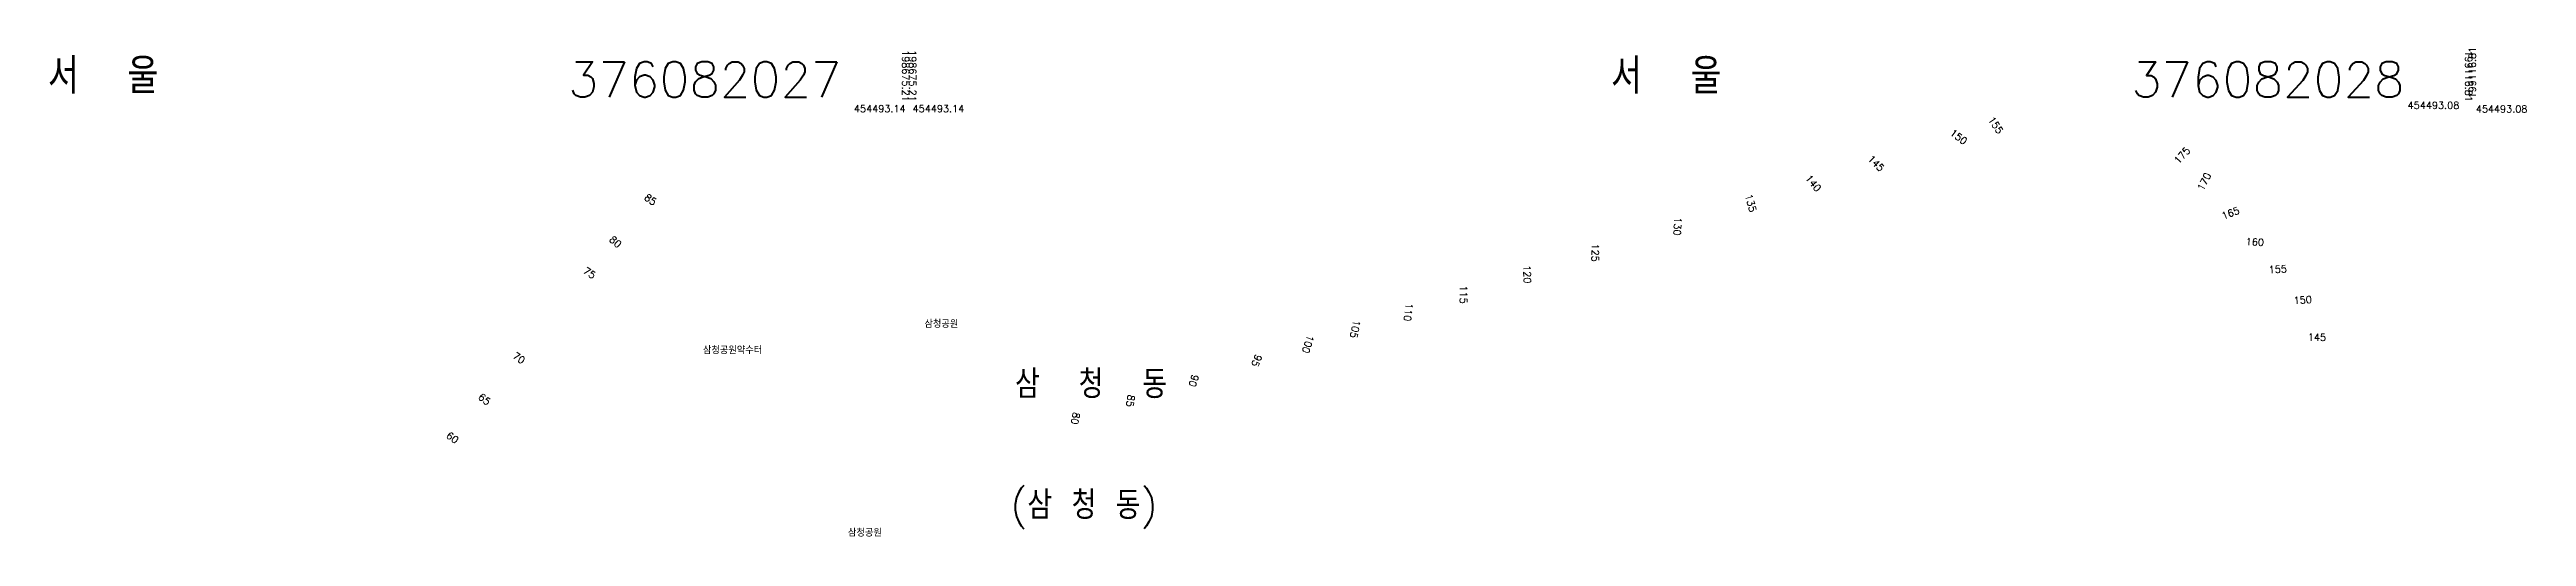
# Model space of a CAD drawing. Header units: feet. Extents: x -1222 to 199575, y -502 to 454509.
# Drawn here: x 198432 to 199132, y 454371 to 454509 of the extents above; entities that cross this region are included whole.
import ezdxf
from ezdxf.enums import TextEntityAlignment as Align

# ---------------------------------------------------------------- set-up
doc = ezdxf.new("R2010")
doc.units = ezdxf.units.FT
doc.header["$MEASUREMENT"] = 0
for name, color, linetype in [('CA0011', 7, 'CONTINUOUS'), ('ZC003', 7, 'CONTINUOUS'), ('ZC251', 7, 'CONTINUOUS'), ('ZC252', 7, 'CONTINUOUS'), ('ZC601', 7, 'CONTINUOUS')]:
    doc.layers.add(name, color=color, linetype=linetype)
doc.styles.add('GHS', font='ROMANS', dxfattribs={"bigfont": 'NGSW.shx'})
doc.styles.add('NGSW', font='ROMANS.shx', dxfattribs={"bigfont": 'NGSW.shx'})
doc.styles.get("Standard").update_dxf_attribs({"font": 'ROMANS.shx', "bigfont": 'NGSW.shx'})

msp = doc.modelspace()

# ---------------------------------------------------------------- texts
at = {"layer": 'CA0011'}
for s, rotation, p in [('155', 304, (198982.8, 454484.82)), ('150', 323, (198973.16, 454481.83)), ('175', 48, (199037.31, 454480.21)), ('145', 315, (198949.48, 454474.22)), ('170', 63, (199043.14, 454473.4)), ('85', 325, (198603.01, 454464.68)), ('135', 285, (198912.7, 454462.75)), ('140', 309, (198931.5, 454468.48)), ('130', 267, (198891.16, 454456.36)), ('165', 20, (199051.29, 454462.61)), ('80', 319, (198592.89, 454452.66)), ('125', 269, (198868.02, 454448.93)), ('160', 357, (199057.92, 454453.37)), ('75', 326, (198585.81, 454443.97)), ('120', 272, (198848.93, 454442.76)), ('155', 3, (199064.48, 454445.94)), ('115', 270, (198830.84, 454437.06)), ('150', 4, (199071.54, 454437.29)), ('105', 258, (198799.73, 454427.56)), ('110', 263, (198814.95, 454432.23)), ('100', 252, (198786.17, 454423.47)), ('145', 359, (199075.5, 454426.54)), ('70', 325, (198565.83, 454419.92)), ('95', 247, (198771.83, 454419.77)), ('65', 322, (198555.99, 454408.22)), ('85', 261, (198736.5, 454408.07)), ('90', 253, (198754.17, 454413.94)), ('80', 259, (198720.91, 454403.16)), ('60', 324, (198547.02, 454397.4))]:
    msp.add_text(s, height=2, rotation=rotation, dxfattribs=at).set_placement(p, align=Align.RIGHT)
at = {"layer": 'ZC003'}
for s, style, p in [('삼청공원', 'GHS', (198679.55, 454430.28)), ('삼청공원약수터', 'NGSW', (198616.97, 454422.86)), ('삼청공원', 'NGSW', (198657.95, 454371.28))]:
    msp.add_text(s, height=2, dxfattribs=dict(at, style=style)).set_placement(p)
at = {"layer": 'ZC251', "style": 'NGSW'}
msp.add_text('삼  청  동', height=8, dxfattribs=at).set_placement((198705.15, 454410.33))
at = {"layer": 'ZC252', "style": 'NGSW'}
msp.add_text('(삼 청 동)', height=8, dxfattribs=at).set_placement((198703.83, 454376.16))
at = {"layer": 'ZC601', "style": 'NGSW'}
msp.add_text('199116.81', height=2, rotation=90, dxfattribs=at).set_placement((199117.81, 454495.08))
for s, height, p in [('서  울', 10, (198431.92, 454496.43)), ('376082027', 10, (198578.91, 454495.45)), ('서  울', 10, (198873.51, 454496.36)), ('376082028', 10, (199020.51, 454495.39)), ('454493.14', 2, (198676.21, 454491.14)), ('454493.08', 2, (199098.57, 454492.08)), ('454493.08', 2, (199117.81, 454491.08))]:
    msp.add_text(s, height=height, dxfattribs=at).set_placement(p)
for s, p in [('198675.21', (198673.21, 454494.14)), ('198675.21', (198675.21, 454494.14)), ('199116.81', (199114.81, 454494.08))]:
    msp.add_text(s, height=2, rotation=270, dxfattribs=at).set_placement(p, align=Align.RIGHT)
msp.add_text('454493.14', height=2, dxfattribs=at).set_placement((198674.21, 454491.14), align=Align.RIGHT)

doc.saveas('drawing.dxf')
